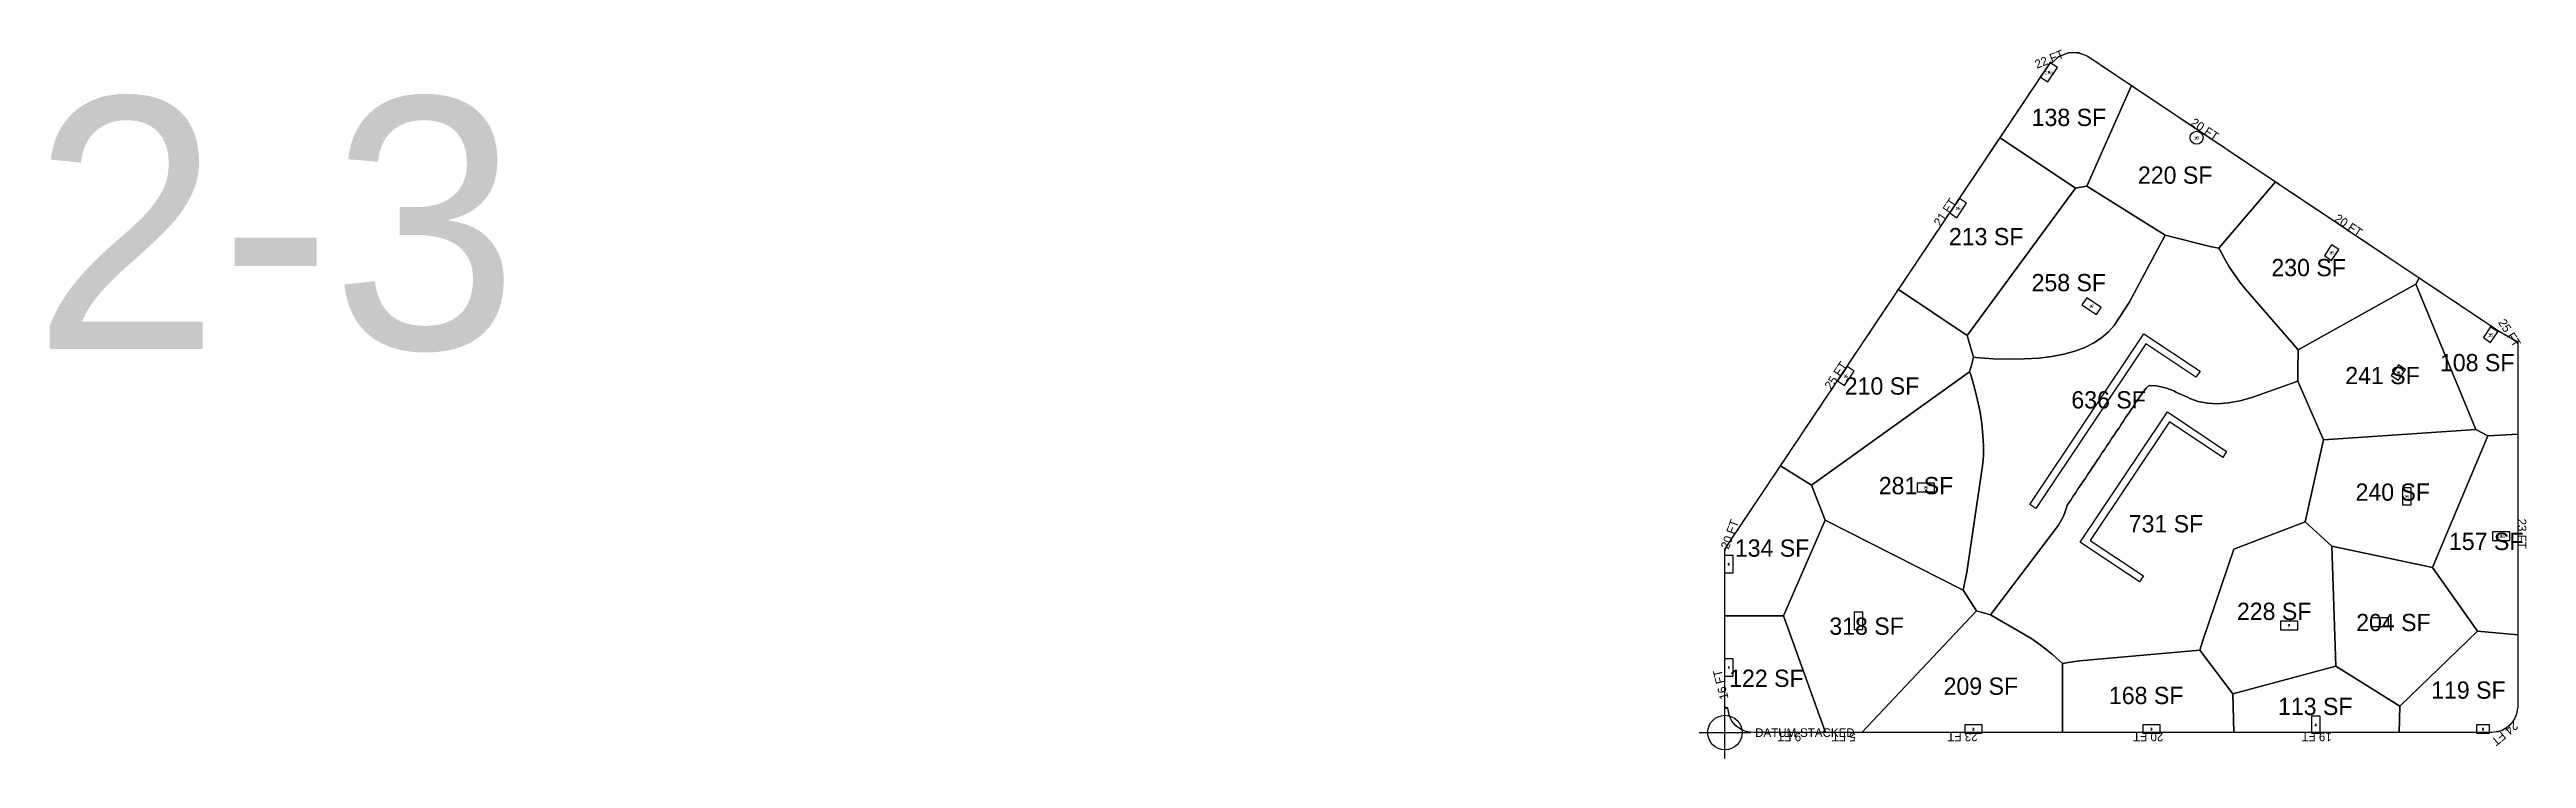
# Model space of a CAD drawing. Header units: metres. Extents: x 12833 to 16306, y 7445 to 23389.
# Drawn here: x 12846 to 16287, y 10451 to 11436 of the extents above; entities that cross this region are included whole.
import ezdxf
from ezdxf.enums import TextEntityAlignment as Align

# ---------------------------------------------------------------- set-up
doc = ezdxf.new("R2010")
doc.units = ezdxf.units.M
for name, color, linetype in [('BOUNDARY', 5, 'Continuous'), ('COLS', 92, 'Continuous'), ('FLOOR NUMBER', 1, 'Continuous'), ('FLOOR_2_AREA_LABELS', 3, 'Continuous'), ('FLOOR_2_BOUNDARY', 5, 'Continuous'), ('FLOOR_2_COLUMNS', 7, 'Continuous'), ('FLOOR_2_DATUM', 4, 'Continuous'), ('FLOOR_2_FASCADE_COLUMNS', 30, 'Continuous'), ('FLOOR_2_LARGE_TRIBUTARY', 6, 'Continuous'), ('FLOOR_2_TRIBUTARY_COL_0', 2, 'Continuous'), ('FLOOR_2_TRIBUTARY_COL_1', 2, 'Continuous'), ('FLOOR_2_TRIBUTARY_COL_10', 2, 'Continuous'), ('FLOOR_2_TRIBUTARY_COL_11', 2, 'Continuous'), ('FLOOR_2_TRIBUTARY_COL_12', 2, 'Continuous'), ('FLOOR_2_TRIBUTARY_COL_13', 2, 'Continuous'), ('FLOOR_2_TRIBUTARY_COL_14', 2, 'Continuous'), ('FLOOR_2_TRIBUTARY_COL_15', 2, 'Continuous'), ('FLOOR_2_TRIBUTARY_COL_16', 2, 'Continuous'), ('FLOOR_2_TRIBUTARY_COL_17', 2, 'Continuous'), ('FLOOR_2_TRIBUTARY_COL_18', 2, 'Continuous'), ('FLOOR_2_TRIBUTARY_COL_19', 2, 'Continuous'), ('FLOOR_2_TRIBUTARY_COL_2', 2, 'Continuous'), ('FLOOR_2_TRIBUTARY_COL_3', 2, 'Continuous'), ('FLOOR_2_TRIBUTARY_COL_4', 2, 'Continuous'), ('FLOOR_2_TRIBUTARY_COL_5', 2, 'Continuous'), ('FLOOR_2_TRIBUTARY_COL_6', 2, 'Continuous'), ('FLOOR_2_TRIBUTARY_COL_7', 2, 'Continuous'), ('FLOOR_2_TRIBUTARY_COL_8', 2, 'Continuous'), ('FLOOR_2_TRIBUTARY_COL_9', 2, 'Continuous'), ('FLOOR_2_WALL_TRIBUTARY_8', 1, 'Continuous'), ('FLOOR_2_WALL_TRIBUTARY_9', 1, 'Continuous'), ('WALL', 4, 'Continuous')]:
    doc.layers.add(name, color=color, linetype=linetype)
doc.layers.add('COLUMN NUMBER', color=6, linetype='Continuous', lineweight=9)

msp = doc.modelspace()

# ---------------------------------------------------------------- texts
at = {"layer": 'COLUMN NUMBER', "char_height": 4.5, "attachment_point": 1}
for s, insert, width in [('20a', (15618.3, 11406.7), 12.877), ('19', (15825, 11315.8), 8.787), ('16', (15493.8, 11218), 8.787), ('18', (16012.5, 11156.2), 8.787), ('17', (15679.1, 11081.8), 8.787), ('13', (16233.4, 11042.2), 8.787), ('15', (15337.7, 10984.7), 8.787), ('14', (16105.3, 10989.6), 8.787), ('10', (15448.9, 10829.8), 8.787), ('11', (16117.1, 10817.5), 8.787), ('12a', (16246.4, 10762.2), 12.877), ('\\fSegoe UI|b1|i0|c0|p34|;9', (15176.8, 10723.1), 4.393), ('\\fSegoe UI|b1|i0|c0|p34|;8', (15357, 10644.5), 4.393), ('\\fSegoe UI|b1|i0|c0|p34|;7', (15955.4, 10638.2), 4.393), ('\\fSegoe UI|b1|i0|c0|p34|;6', (16081.4, 10642.5), 4.393), ('\\fSegoe UI|b1|i0|c0|p34|;1', (15176.9, 10579.7), 4.393), ('\\fSegoe UI|b1|i0|c0|p34|;4', (15992.3, 10500.2), 4.393), ('\\fSegoe UI|b1|i0|c0|p34|;2', (15516.7, 10494.2), 4.393), ('\\fSegoe UI|b1|i0|c0|p34|;3', (15764, 10494.2), 4.393), ('\\fSegoe UI|b1|i0|c0|p34|;5', (16224.8, 10494.2), 4.393)]:
    msp.add_mtext(s, dxfattribs=dict(at, insert=insert, width=width))
at = {"layer": 'FLOOR NUMBER'}
msp.add_text('2-3', height=349.22, dxfattribs=at).set_placement((12822.4, 11020.5))
at = {"layer": 'FLOOR_2_AREA_LABELS'}
for s, p in [('138 SF', (15651.3, 11342.2)), ('220 SF', (15798.9, 11262)), ('213 SF', (15536.3, 11176.5)), ('258 SF', (15651.1, 11112.6)), ('230 SF', (15984.3, 11133.5)), ('108 SF', (16218.5, 11001.4)), ('210 SF', (15391.6, 10968.9)), ('241 SF', (16086.9, 10983.5)), ('636 SF', (15706.4, 10949.7)), ('281 SF', (15438.9, 10830.5)), ('240 SF', (16101.2, 10821.5)), ('731 SF', (15786.1, 10777.5)), ('134 SF', (15238.9, 10743.7)), ('157 SF', (16231, 10753)), ('228 SF', (15936.4, 10655.8)), ('318 SF', (15370.2, 10635.2)), ('204 SF', (16102.1, 10640.3)), ('122 SF', (15231, 10562.8)), ('209 SF', (15528.9, 10551.8)), ('168 SF', (15758.6, 10538.9)), ('113 SF', (15993.5, 10523.7)), ('119 SF', (16206.2, 10546.4))]:
    msp.add_text(s, height=24, dxfattribs=at).set_placement(p, align=Align.MIDDLE_CENTER)
at = {"layer": 'FLOOR_2_DATUM'}
msp.add_text('DATUM·STACKED', height=12, dxfattribs=at).set_placement((15215.4, 10481.3))
at = {"layer": 'FLOOR_2_FASCADE_COLUMNS'}
for s, rotation, p in [('22 FT', 22.438, (15623.9, 11423.1)), ('20 FT', -33.778, (15840.2, 11325.6)), ('21 FT', 56.2222, (15479.2, 11210.5)), ('20 FT', -33.778, (16039.7, 11192.2)), ('25 FT', -57.6308, (16263.4, 11042.8)), ('25 FT', 56.2222, (15327.5, 10983.5)), ('20 FT', 69.822, (15180.1, 10762.9)), ('23 FT', -90, (16280.7, 10763.7)), ('16 FT', 104.2905, (15167.5, 10553.9)), ('24 FT', -140.0642, (16256.9, 10485.8)), ('9 FT', 180, (15262.8, 10481.3)), ('5 FT', 180, (15338.5, 10481.3)), ('23 FT', 180, (15503.5, 10481.3)), ('20 FT', 180, (15761.5, 10481.3)), ('19 FT', 180, (15995.5, 10481.3))]:
    msp.add_text(s, height=12, rotation=rotation, dxfattribs=at).set_placement(p, align=Align.MIDDLE_CENTER)

# ---------------------------------------------------------------- linework, layer by layer
at = {"layer": 'BOUNDARY'}
msp.add_lwpolyline([(15214.2, 10487.3), (15204.3, 10488.2), (15196.2, 10491.2), (15188.6, 10496.5), (15183, 10503.1), (15179.1, 10511.6), (15177.5, 10521.8), (15177.5, 10521.8), (15173.4, 10521.8), (15173.4, 10742.4), (15626.1, 11419.2), (15627.8, 11418), (15636.5, 11426.3), (15651, 11432.3), (15664.4, 11432.3), (15677.7, 11427.1), (15705.9, 11408.2), (16248.3, 11045.4), (16274.7, 11030.1), (16274.7, 10524.6), (16274.7, 10523.3), (16272.6, 10511), (16269.9, 10505.3), (16264.2, 10497.9), (16259.4, 10493.9), (16254, 10490.7), (16248.1, 10488.6), (16238.7, 10487.3)], close=True, dxfattribs=at)
at = {"layer": 'COLS'}
for points in [[(15635.4, 11411.5), (15625.4, 11418.1), (15612, 11398.2), (15622, 11391.5)], [(15509.1, 11222.8), (15499.2, 11229.5), (15485.8, 11209.5), (15495.8, 11202.8)], [(16016.2, 11143.5), (16026.2, 11158.5), (16016.2, 11165.2), (16006.2, 11150.2)], [(15689.4, 11068.2), (15696.1, 11078.2), (15676.1, 11091.6), (15669.4, 11081.6)], [(16237.1, 11051.1), (16227.1, 11036.1), (16237, 11029.5), (16247, 11044.4)], [(15353.1, 10989.4), (15343.1, 10996.1), (15329.7, 10976.2), (15339.7, 10969.5)], [(16109, 10976.9), (16119, 10991.8), (16109.1, 10998.5), (16099, 10983.5)], [(15464.6, 10821.9), (15464.6, 10833.9), (15440.6, 10833.9), (15440.6, 10821.9)], [(16114.8, 10803.6), (16126.8, 10803.6), (16126.8, 10827.6), (16114.8, 10827.6)], [(16239.8, 10766.3), (16239.8, 10754.3), (16263.8, 10754.3), (16263.8, 10766.3)], [(15184.7, 10733.2), (15172.7, 10733.2), (15172.7, 10709.2), (15184.7, 10709.2)], [(15352.9, 10630.6), (15364.9, 10630.6), (15364.9, 10654.6), (15352.9, 10654.6)], [(15945.3, 10642.3), (15945.3, 10630.3), (15969.3, 10630.3), (15969.3, 10642.3)], [(16071.3, 10646.6), (16071.3, 10634.6), (16095.3, 10634.6), (16095.3, 10646.6)], [(15184.8, 10589.8), (15172.8, 10589.8), (15172.8, 10565.8), (15184.8, 10565.8)], [(15530.6, 10486.3), (15530.6, 10498.3), (15506.6, 10498.3), (15506.6, 10486.3)], [(15753.9, 10498.3), (15753.9, 10486.3), (15777.9, 10486.3), (15777.9, 10498.3)], [(16000.2, 10510.3), (15988.2, 10510.3), (15988.2, 10486.3), (16000.2, 10486.3)], [(16217.7, 10486.3), (16235.7, 10486.3), (16235.7, 10498.3), (16217.7, 10498.3)]]:
    msp.add_lwpolyline(points, close=True, dxfattribs=at)
msp.add_circle((15828.7, 11313.9), 9, dxfattribs=at)
at = {"layer": 'FLOOR_2_BOUNDARY'}
msp.add_lwpolyline([(15214.2, 10487.3), (15204.3, 10488.2), (15196.2, 10491.2), (15188.6, 10496.5), (15183, 10503.1), (15179.1, 10511.6), (15177.5, 10521.8), (15173.4, 10521.8), (15173.4, 10742.4), (15626.1, 11419.2), (15627.8, 11418), (15636.5, 11426.3), (15651, 11432.3), (15664.4, 11432.3), (15677.7, 11427.1), (15705.9, 11408.2), (16248.3, 11045.4), (16274.7, 11030.1), (16274.7, 10524.6), (16274.7, 10523.3), (16272.6, 10511), (16269.9, 10505.3), (16264.2, 10497.9), (16259.4, 10493.9), (16254, 10490.7), (16248.1, 10488.6), (16238.7, 10487.3), (15214.2, 10487.3)], close=True, dxfattribs=at)
at = {"layer": 'FLOOR_2_COLUMNS'}
for p in [(15623.7, 11404.8), (15828.7, 11313.9), (15497.5, 11216.2), (16016.2, 11154.3), (15682.8, 11079.9), (16237.1, 11040.3), (15341.4, 10982.8), (16109, 10987.7), (15452.6, 10827.9), (16120.8, 10815.6), (16251.8, 10760.3), (15178.7, 10721.2), (15358.9, 10642.6), (15957.3, 10636.3), (16083.3, 10640.6), (15178.8, 10577.8), (15994.2, 10498.3), (15518.6, 10492.3), (15765.9, 10492.3), (16226.7, 10492.3)]:
    msp.add_point(p, dxfattribs=at)
at = {"layer": 'FLOOR_2_DATUM'}
for p, q in [((15173.4, 10451.3), (15173.4, 10523.3)), ((15137.4, 10487.3), (15209.4, 10487.3))]:
    msp.add_line(p, q, dxfattribs=at)
msp.add_circle((15173.4, 10487.3), 24, dxfattribs=at)
at = {"layer": 'FLOOR_2_FASCADE_COLUMNS'}
for points in [[(15554.3, 11311.9), (15557.6, 11316.8), (15561, 11321.8), (15564.3, 11326.8), (15567.6, 11331.8), (15571, 11336.8), (15574.3, 11341.8), (15577.6, 11346.8), (15581, 11351.8), (15584.3, 11356.7), (15587.6, 11361.7), (15591, 11366.7), (15594.3, 11371.7), (15597.6, 11376.7), (15601, 11381.7), (15604.3, 11386.7), (15607.7, 11391.6), (15611, 11396.6), (15614.3, 11401.6), (15617.7, 11406.6), (15621, 11411.6), (15624.3, 11416.6), (15628.4, 11418.6), (15632.7, 11422.7), (15637.2, 11426.6), (15642.8, 11428.9), (15648.3, 11431.2), (15654.1, 11432.3), (15660.1, 11432.3), (15666, 11431.6), (15671.6, 11429.4), (15677.2, 11427.3), (15682.2, 11424), (15687.2, 11420.7), (15692.2, 11417.4), (15697.2, 11414), (15702.2, 11410.7), (15707.2, 11407.4), (15712.1, 11404), (15717.1, 11400.7), (15722.1, 11397.3), (15727.1, 11394), (15732.1, 11390.7), (15737.1, 11387.3)], [(15737.1, 11387.3), (15742.1, 11384), (15747.1, 11380.7), (15752, 11377.3), (15757, 11374), (15762, 11370.7), (15767, 11367.3), (15772, 11364), (15777, 11360.7), (15782, 11357.3), (15787, 11354), (15791.9, 11350.6), (15796.9, 11347.3), (15801.9, 11344), (15806.9, 11340.6), (15811.9, 11337.3), (15816.9, 11334), (15821.9, 11330.6), (15826.9, 11327.3), (15831.8, 11324), (15836.8, 11320.6), (15841.8, 11317.3), (15846.8, 11314), (15851.8, 11310.6), (15856.8, 11307.3), (15861.8, 11303.9), (15866.8, 11300.6), (15871.7, 11297.3), (15876.7, 11293.9), (15881.7, 11290.6), (15886.7, 11287.3), (15891.7, 11283.9), (15896.7, 11280.6), (15901.7, 11277.3), (15906.6, 11273.9), (15911.6, 11270.6), (15916.6, 11267.3), (15921.6, 11263.9), (15926.6, 11260.6), (15931.6, 11257.2), (15936.6, 11253.9)], [(15414.2, 11102.4), (15417.5, 11107.4), (15420.8, 11112.4), (15424.2, 11117.4), (15427.5, 11122.3), (15430.9, 11127.3), (15434.2, 11132.3), (15437.5, 11137.3), (15440.9, 11142.3), (15444.2, 11147.3), (15447.5, 11152.3), (15450.9, 11157.3), (15454.2, 11162.2), (15457.5, 11167.2), (15460.9, 11172.2), (15464.2, 11177.2), (15467.5, 11182.2), (15470.9, 11187.2), (15474.2, 11192.2), (15477.6, 11197.1), (15480.9, 11202.1), (15484.2, 11207.1), (15487.6, 11212.1), (15490.9, 11217.1), (15494.2, 11222.1), (15497.6, 11227.1), (15500.9, 11232.1), (15504.2, 11237), (15507.6, 11242), (15510.9, 11247), (15514.3, 11252), (15517.6, 11257), (15520.9, 11262), (15524.3, 11267), (15527.6, 11272), (15530.9, 11276.9), (15534.3, 11281.9), (15537.6, 11286.9), (15540.9, 11291.9), (15544.3, 11296.9), (15547.6, 11301.9), (15550.9, 11306.9), (15554.3, 11311.9)], [(15936.6, 11253.9), (15941.6, 11250.6), (15946.5, 11247.2), (15951.5, 11243.9), (15956.5, 11240.6), (15961.5, 11237.2), (15966.5, 11233.9), (15971.5, 11230.6), (15976.5, 11227.2), (15981.5, 11223.9), (15986.4, 11220.5), (15991.4, 11217.2), (15996.4, 11213.9), (16001.4, 11210.5), (16006.4, 11207.2), (16011.4, 11203.9), (16016.4, 11200.5), (16021.4, 11197.2), (16026.3, 11193.9), (16031.3, 11190.5), (16036.3, 11187.2), (16041.3, 11183.9), (16046.3, 11180.5), (16051.3, 11177.2), (16056.3, 11173.8), (16061.3, 11170.5), (16066.2, 11167.2), (16071.2, 11163.8), (16076.2, 11160.5), (16081.2, 11157.2), (16086.2, 11153.8), (16091.2, 11150.5), (16096.2, 11147.2), (16101.2, 11143.8), (16106.1, 11140.5), (16111.1, 11137.2), (16116.1, 11133.8), (16121.1, 11130.5), (16126.1, 11127.1), (16131.1, 11123.8), (16136.1, 11120.5)], [(16136.1, 11120.5), (16141, 11117.1), (16146, 11113.8), (16151, 11110.5), (16156, 11107.1), (16161, 11103.8), (16166, 11100.5), (16171, 11097.1), (16176, 11093.8), (16180.9, 11090.5), (16185.9, 11087.1), (16190.9, 11083.8), (16195.9, 11080.4), (16200.9, 11077.1), (16205.9, 11073.8), (16210.9, 11070.4), (16215.9, 11067.1), (16220.8, 11063.8), (16225.8, 11060.4), (16230.8, 11057.1), (16235.8, 11053.8), (16240.8, 11050.4), (16245.8, 11047.1), (16250.9, 11043.9), (16256.1, 11040.9), (16261.3, 11037.9), (16266.5, 11034.9), (16271.7, 11031.9), (16274.7, 11027.7), (16274.7, 11021.7), (16274.7, 11015.7), (16274.7, 11009.7), (16274.7, 11003.7), (16274.7, 10997.7), (16274.7, 10991.7), (16274.7, 10985.7), (16274.7, 10979.7), (16274.7, 10973.7), (16274.7, 10967.7), (16274.7, 10961.7), (16274.7, 10955.7), (16274.7, 10949.7), (16274.7, 10943.7), (16274.7, 10937.7), (16274.7, 10931.7), (16274.7, 10925.7), (16274.7, 10919.7), (16274.7, 10913.7), (16274.7, 10907.7), (16274.7, 10901.7)], [(15250.7, 10858), (15254.1, 10863), (15257.4, 10868), (15260.7, 10873), (15264.1, 10878), (15267.4, 10883), (15270.7, 10887.9), (15274.1, 10892.9), (15277.4, 10897.9), (15280.7, 10902.9), (15284.1, 10907.9), (15287.4, 10912.9), (15290.7, 10917.9), (15294.1, 10922.9), (15297.4, 10927.8), (15300.8, 10932.8), (15304.1, 10937.8), (15307.4, 10942.8), (15310.8, 10947.8), (15314.1, 10952.8), (15317.4, 10957.8), (15320.8, 10962.8), (15324.1, 10967.7), (15327.4, 10972.7), (15330.8, 10977.7), (15334.1, 10982.7), (15337.5, 10987.7), (15340.8, 10992.7), (15344.1, 10997.7), (15347.5, 11002.6), (15350.8, 11007.6), (15354.1, 11012.6), (15357.5, 11017.6), (15360.8, 11022.6), (15364.1, 11027.6), (15367.5, 11032.6), (15370.8, 11037.6), (15374.1, 11042.5), (15377.5, 11047.5), (15380.8, 11052.5), (15384.2, 11057.5), (15387.5, 11062.5), (15390.8, 11067.5), (15394.2, 11072.5), (15397.5, 11077.5), (15400.8, 11082.4), (15404.2, 11087.4), (15407.5, 11092.4), (15410.8, 11097.4), (15414.2, 11102.4)], [(16274.7, 10901.7), (16274.7, 10895.7), (16274.7, 10889.7), (16274.7, 10883.7), (16274.7, 10877.7), (16274.7, 10871.7), (16274.7, 10865.7), (16274.7, 10859.7), (16274.7, 10853.7), (16274.7, 10847.7), (16274.7, 10841.7), (16274.7, 10835.7), (16274.7, 10829.7), (16274.7, 10823.7), (16274.7, 10817.7), (16274.7, 10811.7), (16274.7, 10805.7), (16274.7, 10799.7), (16274.7, 10793.7), (16274.7, 10787.7), (16274.7, 10781.7), (16274.7, 10775.7), (16274.7, 10769.7), (16274.7, 10763.7), (16274.7, 10757.7), (16274.7, 10751.7), (16274.7, 10745.7), (16274.7, 10739.7), (16274.7, 10733.7), (16274.7, 10727.7), (16274.7, 10721.7), (16274.7, 10715.7), (16274.7, 10709.7), (16274.7, 10703.7), (16274.7, 10697.7), (16274.7, 10691.7), (16274.7, 10685.7), (16274.7, 10679.7), (16274.7, 10673.7), (16274.7, 10667.7), (16274.7, 10661.7), (16274.7, 10655.7), (16274.7, 10649.7), (16274.7, 10643.7), (16274.7, 10637.7), (16274.7, 10631.7), (16274.7, 10625.7)], [(15173.4, 10647.5), (15173.4, 10653.5), (15173.4, 10659.5), (15173.4, 10665.5), (15173.4, 10671.5), (15173.4, 10677.5), (15173.4, 10683.5), (15173.4, 10689.5), (15173.4, 10695.5), (15173.4, 10701.5), (15173.4, 10707.5), (15173.4, 10713.5), (15173.4, 10719.5), (15173.4, 10725.5), (15173.4, 10731.5), (15173.4, 10737.5), (15174, 10743.3), (15177.3, 10748.3), (15180.7, 10753.3), (15184, 10758.3), (15187.3, 10763.3), (15190.7, 10768.2), (15194, 10773.2), (15197.3, 10778.2), (15200.7, 10783.2), (15204, 10788.2), (15207.4, 10793.2), (15210.7, 10798.2), (15214, 10803.2), (15217.4, 10808.1), (15220.7, 10813.1), (15224, 10818.1), (15227.4, 10823.1), (15230.7, 10828.1), (15234, 10833.1), (15237.4, 10838.1), (15240.7, 10843.1), (15244, 10848), (15247.4, 10853), (15250.7, 10858)], [(15214.2, 10487.3), (15208.2, 10487.9), (15202.3, 10488.9), (15196.7, 10491), (15191.7, 10494.3), (15187.2, 10498.2), (15183.3, 10502.8), (15180.7, 10508.2), (15178.7, 10513.8), (15177.8, 10519.7), (15173.7, 10521.8), (15173.4, 10527.5), (15173.4, 10533.5), (15173.4, 10539.5), (15173.4, 10545.5), (15173.4, 10551.5), (15173.4, 10557.5), (15173.4, 10563.5), (15173.4, 10569.5), (15173.4, 10575.5), (15173.4, 10581.5), (15173.4, 10587.5), (15173.4, 10593.5), (15173.4, 10599.5), (15173.4, 10605.5), (15173.4, 10611.5), (15173.4, 10617.5), (15173.4, 10623.5), (15173.4, 10629.5), (15173.4, 10635.5), (15173.4, 10641.5), (15173.4, 10647.5)], [(16274.7, 10625.7), (16274.7, 10619.7), (16274.7, 10613.7), (16274.7, 10607.7), (16274.7, 10601.7), (16274.7, 10595.7), (16274.7, 10589.7), (16274.7, 10583.7), (16274.7, 10577.7), (16274.7, 10571.7), (16274.7, 10565.7), (16274.7, 10559.7), (16274.7, 10553.7), (16274.7, 10547.7), (16274.7, 10541.7), (16274.7, 10535.7), (16274.7, 10529.7), (16274.7, 10523.7), (16273.8, 10517.8), (16272.7, 10511.9), (16270.4, 10506.4), (16266.9, 10501.5), (16263.1, 10496.9), (16258.3, 10493.3), (16253.1, 10490.4), (16247.4, 10488.5), (16241.5, 10487.7), (16235.5, 10487.3), (16229.5, 10487.3), (16223.5, 10487.3), (16217.5, 10487.3), (16211.5, 10487.3), (16205.5, 10487.3), (16199.5, 10487.3), (16193.5, 10487.3), (16187.5, 10487.3), (16181.5, 10487.3), (16175.5, 10487.3), (16169.5, 10487.3), (16163.5, 10487.3), (16157.5, 10487.3), (16151.5, 10487.3), (16145.5, 10487.3), (16139.5, 10487.3), (16133.5, 10487.3), (16127.5, 10487.3), (16121.5, 10487.3), (16115.5, 10487.3), (16109.5, 10487.3)], [(15311.5, 10487.3), (15305.5, 10487.3), (15299.5, 10487.3), (15293.5, 10487.3), (15287.5, 10487.3), (15281.5, 10487.3), (15275.5, 10487.3), (15269.5, 10487.3), (15263.5, 10487.3), (15257.5, 10487.3), (15251.5, 10487.3), (15245.5, 10487.3), (15239.5, 10487.3), (15233.5, 10487.3), (15227.5, 10487.3), (15221.5, 10487.3), (15215.5, 10487.3), (15214.2, 10487.3)], [(15365.5, 10487.3), (15359.5, 10487.3), (15353.5, 10487.3), (15347.5, 10487.3), (15341.5, 10487.3), (15335.5, 10487.3), (15329.5, 10487.3), (15323.5, 10487.3), (15317.5, 10487.3), (15311.5, 10487.3)], [(15641.5, 10487.3), (15635.5, 10487.3), (15629.5, 10487.3), (15623.5, 10487.3), (15617.5, 10487.3), (15611.5, 10487.3), (15605.5, 10487.3), (15599.5, 10487.3), (15593.5, 10487.3), (15587.5, 10487.3), (15581.5, 10487.3), (15575.5, 10487.3), (15569.5, 10487.3), (15563.5, 10487.3), (15557.5, 10487.3), (15551.5, 10487.3), (15545.5, 10487.3), (15539.5, 10487.3), (15533.5, 10487.3), (15527.5, 10487.3), (15521.5, 10487.3), (15515.5, 10487.3), (15509.5, 10487.3), (15503.5, 10487.3), (15497.5, 10487.3), (15491.5, 10487.3), (15485.5, 10487.3), (15479.5, 10487.3), (15473.5, 10487.3), (15467.5, 10487.3), (15461.5, 10487.3), (15455.5, 10487.3), (15449.5, 10487.3), (15443.5, 10487.3), (15437.5, 10487.3), (15431.5, 10487.3), (15425.5, 10487.3), (15419.5, 10487.3), (15413.5, 10487.3), (15407.5, 10487.3), (15401.5, 10487.3), (15395.5, 10487.3), (15389.5, 10487.3), (15383.5, 10487.3), (15377.5, 10487.3), (15371.5, 10487.3), (15365.5, 10487.3)], [(15881.5, 10487.3), (15875.5, 10487.3), (15869.5, 10487.3), (15863.5, 10487.3), (15857.5, 10487.3), (15851.5, 10487.3), (15845.5, 10487.3), (15839.5, 10487.3), (15833.5, 10487.3), (15827.5, 10487.3), (15821.5, 10487.3), (15815.5, 10487.3), (15809.5, 10487.3), (15803.5, 10487.3), (15797.5, 10487.3), (15791.5, 10487.3), (15785.5, 10487.3), (15779.5, 10487.3), (15773.5, 10487.3), (15767.5, 10487.3), (15761.5, 10487.3), (15755.5, 10487.3), (15749.5, 10487.3), (15743.5, 10487.3), (15737.5, 10487.3), (15731.5, 10487.3), (15725.5, 10487.3), (15719.5, 10487.3), (15713.5, 10487.3), (15707.5, 10487.3), (15701.5, 10487.3), (15695.5, 10487.3), (15689.5, 10487.3), (15683.5, 10487.3), (15677.5, 10487.3), (15671.5, 10487.3), (15665.5, 10487.3), (15659.5, 10487.3), (15653.5, 10487.3), (15647.5, 10487.3), (15641.5, 10487.3)], [(16109.5, 10487.3), (16103.5, 10487.3), (16097.5, 10487.3), (16091.5, 10487.3), (16085.5, 10487.3), (16079.5, 10487.3), (16073.5, 10487.3), (16067.5, 10487.3), (16061.5, 10487.3), (16055.5, 10487.3), (16049.5, 10487.3), (16043.5, 10487.3), (16037.5, 10487.3), (16031.5, 10487.3), (16025.5, 10487.3), (16019.5, 10487.3), (16013.5, 10487.3), (16007.5, 10487.3), (16001.5, 10487.3), (15995.5, 10487.3), (15989.5, 10487.3), (15983.5, 10487.3), (15977.5, 10487.3), (15971.5, 10487.3), (15965.5, 10487.3), (15959.5, 10487.3), (15953.5, 10487.3), (15947.5, 10487.3), (15941.5, 10487.3), (15935.5, 10487.3), (15929.5, 10487.3), (15923.5, 10487.3), (15917.5, 10487.3), (15911.5, 10487.3), (15905.5, 10487.3), (15899.5, 10487.3), (15893.5, 10487.3), (15887.5, 10487.3), (15881.5, 10487.3)]]:
    msp.add_lwpolyline(points, dxfattribs=at)
at = {"layer": 'FLOOR_2_LARGE_TRIBUTARY'}
for points in [[(15676.1, 11246.5), (15660.5, 11243.7), (15555.6, 11313.8), (15626.1, 11419.2), (15627.8, 11418), (15636.5, 11426.3), (15651, 11432.3), (15664.4, 11432.3), (15677.7, 11427.1), (15705.9, 11408.2), (15738.3, 11386.6), (15676.1, 11246.5)], [(15859.6, 11160.3), (15849.3, 11162.4), (15785, 11178.7), (15676.1, 11246.5), (15738.3, 11386.6), (15938.3, 11252.8), (15859.6, 11160.3)], [(15660.5, 11243.7), (15509.9, 11039), (15414.5, 11102.8), (15555.6, 11313.8), (15660.5, 11243.7)], [(15859.6, 11160.3), (15938.3, 11252.8), (16137.9, 11119.2), (16133.4, 11110.5), (15969.6, 11019.2), (15896.5, 11103.5), (15888.7, 11113.4), (15881.2, 11123.8), (15874, 11134.7), (15867.2, 11146.1), (15860.8, 11158), (15859.6, 11160.3)], [(15518.5, 11008.9), (15509.9, 11039), (15660.5, 11243.7), (15676.1, 11246.5), (15785, 11178.7), (15734.9, 11085.1), (15714.2, 11053.1), (15706.2, 11044.1), (15696.7, 11035.9), (15685.8, 11028.8), (15673.5, 11022.6), (15659.6, 11017.5), (15644.3, 11013.2), (15627.6, 11010), (15609.3, 11007.8), (15589.7, 11006.5), (15568.5, 11006.2), (15545.9, 11006.9), (15521.8, 11008.6), (15518.5, 11008.9)], [(15542.3, 10651.1), (15522.7, 10656.6), (15504.5, 10685.3), (15509.3, 10710.4), (15531.4, 10857.8), (15532.5, 10871.5), (15532.7, 10885.8), (15531.9, 10900.7), (15530.3, 10916.3), (15527.8, 10932.4), (15524.3, 10949.1), (15520, 10966.5), (15514.8, 10984.4), (15513.3, 10988.8), (15515.9, 10998.1), (15518.5, 11008.9), (15521.8, 11008.6), (15545.9, 11006.9), (15568.5, 11006.2), (15589.7, 11006.5), (15609.3, 11007.8), (15627.6, 11010), (15644.3, 11013.2), (15659.6, 11017.5), (15673.5, 11022.6), (15685.8, 11028.8), (15696.7, 11035.9), (15706.2, 11044.1), (15714.2, 11053.1), (15734.9, 11085.1), (15785, 11178.7), (15849.3, 11162.4), (15859.6, 11160.3), (15860.8, 11158), (15867.2, 11146.1), (15874, 11134.7), (15881.2, 11123.8), (15888.7, 11113.4), (15896.5, 11103.5), (15969.6, 11019.2), (15969.2, 10991), (15969.4, 10975.5), (15907, 10953.4), (15889.3, 10948.5), (15872.8, 10945.4), (15857.6, 10944.2), (15843.6, 10944.9), (15830.8, 10947.4), (15819.3, 10951.7), (15816.1, 10953.6), (15800.9, 10959.9), (15797.1, 10962.2), (15785.6, 10966.6), (15772.8, 10969.1), (15762.6, 10969.6), (15758.6, 10965.7), (15751, 10956.3), (15747.2, 10949.9), (15744.4, 10946.3), (15740.5, 10939.9), (15737.7, 10936.4), (15733.8, 10929.9), (15731, 10926.4), (15727.2, 10919.9), (15724.3, 10916.4), (15720.5, 10910), (15717.7, 10906.4), (15713.8, 10900), (15711, 10896.5), (15707.2, 10890), (15704.3, 10886.5), (15700.5, 10880), (15697.7, 10876.5), (15693.8, 10870.1), (15691, 10866.5), (15687.1, 10860.1), (15684.3, 10856.6), (15680.5, 10850.1), (15677.6, 10846.6), (15673.8, 10840.1), (15671, 10836.6), (15667.1, 10830.2), (15664.3, 10826.6), (15660.5, 10820.2), (15657.6, 10816.7), (15653.8, 10810.2), (15651, 10806.7), (15648.9, 10803.2), (15648.1, 10799.6), (15643.8, 10788), (15636.9, 10775.6), (15542.3, 10651.1)], [(16233.4, 10899.7), (16216.4, 10908.5), (16133.4, 11110.5), (16137.9, 11119.2), (16248.3, 11045.4), (16274.7, 11030.1), (16274.7, 10901.9), (16233.4, 10899.7)], [(15509.9, 11039), (15518.5, 11008.9), (15515.9, 10998.1), (15513.3, 10988.8), (15293.6, 10831.1), (15250.6, 10857.8), (15414.5, 11102.8), (15509.9, 11039)], [(15969.6, 11019.2), (16133.4, 11110.5), (16216.4, 10908.5), (16005.1, 10894.1), (15969.4, 10975.5), (15969.2, 10991), (15969.6, 11019.2)], [(15293.6, 10831.1), (15513.3, 10988.8), (15514.8, 10984.4), (15520, 10966.5), (15524.3, 10949.1), (15527.8, 10932.4), (15530.3, 10916.3), (15531.9, 10900.7), (15532.7, 10885.8), (15532.5, 10871.5), (15531.4, 10857.8), (15509.3, 10710.4), (15504.5, 10685.3), (15312.6, 10782.3), (15293.6, 10831.1)], [(15628.7, 10595.7), (15619.4, 10603.4), (15609.7, 10610.6), (15599.9, 10617.4), (15589.7, 10623.8), (15542.3, 10651.1), (15636.9, 10775.6), (15643.8, 10788), (15648.1, 10799.6), (15648.9, 10803.2), (15651, 10806.7), (15653.8, 10810.2), (15657.6, 10816.7), (15660.5, 10820.2), (15664.3, 10826.6), (15667.1, 10830.2), (15671, 10836.6), (15673.8, 10840.1), (15677.6, 10846.6), (15680.5, 10850.1), (15684.3, 10856.6), (15687.1, 10860.1), (15691, 10866.5), (15693.8, 10870.1), (15697.7, 10876.5), (15700.5, 10880), (15704.3, 10886.5), (15707.2, 10890), (15711, 10896.5), (15713.8, 10900), (15717.7, 10906.4), (15720.5, 10910), (15724.3, 10916.4), (15727.2, 10919.9), (15731, 10926.4), (15733.8, 10929.9), (15737.7, 10936.4), (15740.5, 10939.9), (15744.4, 10946.3), (15747.2, 10949.9), (15751, 10956.3), (15758.6, 10965.7), (15762.6, 10969.6), (15772.8, 10969.1), (15785.6, 10966.6), (15797.1, 10962.2), (15800.9, 10959.9), (15816.1, 10953.6), (15819.3, 10951.7), (15830.8, 10947.4), (15843.6, 10944.9), (15857.6, 10944.2), (15872.8, 10945.4), (15889.3, 10948.5), (15907, 10953.4), (15969.4, 10975.5), (16005.1, 10894.1), (16004.7, 10892.4), (15979.5, 10780.3), (15880.3, 10742.3), (15837.2, 10615.2), (15833.3, 10601.9), (15666.2, 10587), (15650.3, 10584.9), (15642.2, 10583.5), (15637.8, 10587.7), (15628.7, 10595.7)], [(16005.1, 10894.1), (16216.4, 10908.5), (16233.4, 10899.7), (16156.2, 10716.5), (16016.6, 10746.4), (15979.5, 10780.3), (16004.7, 10892.4), (16005.1, 10894.1)], [(16218.9, 10628.2), (16156.2, 10716.5), (16233.4, 10899.7), (16274.7, 10901.9), (16274.7, 10623), (16218.9, 10628.2)], [(15293.6, 10831.1), (15312.6, 10782.3), (15254.7, 10649.5), (15173.4, 10649.5), (15173.4, 10742.4), (15250.6, 10857.8), (15293.6, 10831.1)], [(15312.6, 10782.3), (15504.5, 10685.3), (15522.7, 10656.6), (15363.4, 10487.3), (15313, 10487.3), (15254.7, 10649.5), (15312.6, 10782.3)], [(15837.2, 10615.2), (15880.3, 10742.3), (15979.5, 10780.3), (16016.6, 10746.4), (16022.3, 10579.7), (15878.8, 10541.4), (15833.3, 10601.9), (15837.2, 10615.2)], [(16016.6, 10746.4), (16156.2, 10716.5), (16218.9, 10628.2), (16111.2, 10524), (16022.3, 10579.7), (16016.6, 10746.4)], [(15254.7, 10649.5), (15313, 10487.3), (15214.2, 10487.3), (15204.3, 10488.2), (15196.2, 10491.2), (15188.6, 10496.5), (15183, 10503.1), (15179.1, 10511.6), (15177.5, 10521.8), (15173.4, 10521.8), (15173.4, 10649.5), (15254.7, 10649.5)], [(15522.7, 10656.6), (15542.3, 10651.1), (15589.7, 10623.8), (15599.9, 10617.4), (15609.7, 10610.6), (15619.4, 10603.4), (15628.7, 10595.7), (15637.8, 10587.7), (15642.2, 10583.5), (15642.2, 10487.3), (15363.4, 10487.3), (15522.7, 10656.6)], [(15642.2, 10583.5), (15650.3, 10584.9), (15666.2, 10587), (15833.3, 10601.9), (15878.8, 10541.4), (15880.2, 10487.3), (15642.2, 10487.3), (15642.2, 10583.5)], [(16111.2, 10524), (16218.9, 10628.2), (16274.7, 10623), (16274.7, 10524.6), (16274.7, 10523.3), (16272.6, 10511), (16269.9, 10505.3), (16264.2, 10497.9), (16259.4, 10493.9), (16254, 10490.7), (16248.1, 10488.6), (16238.7, 10487.3), (16110.2, 10487.3), (16111.2, 10524)], [(15878.8, 10541.4), (16022.3, 10579.7), (16111.2, 10524), (16110.2, 10487.3), (15880.2, 10487.3), (15878.8, 10541.4)]]:
    msp.add_lwpolyline(points, close=True, dxfattribs=at)
at = {"layer": 'FLOOR_2_TRIBUTARY_COL_0'}
msp.add_lwpolyline([(15878.8, 10541.4), (16022.3, 10579.7), (16111.2, 10524), (16110.2, 10487.3), (15880.2, 10487.3), (15878.8, 10541.4)], close=True, dxfattribs=at)
at = {"layer": 'FLOOR_2_TRIBUTARY_COL_1'}
msp.add_lwpolyline([(15522.7, 10656.6), (15542.3, 10651.1), (15589.7, 10623.8), (15599.9, 10617.4), (15609.7, 10610.6), (15619.4, 10603.4), (15628.7, 10595.7), (15637.8, 10587.7), (15642.2, 10583.5), (15642.2, 10487.3), (15363.4, 10487.3), (15522.7, 10656.6)], close=True, dxfattribs=at)
at = {"layer": 'FLOOR_2_TRIBUTARY_COL_10'}
msp.add_lwpolyline([(16218.9, 10628.2), (16156.2, 10716.5), (16233.4, 10899.7), (16274.7, 10901.9), (16274.7, 10623), (16218.9, 10628.2)], close=True, dxfattribs=at)
at = {"layer": 'FLOOR_2_TRIBUTARY_COL_11'}
msp.add_lwpolyline([(15642.2, 10583.5), (15650.3, 10584.9), (15666.2, 10587), (15833.3, 10601.9), (15878.8, 10541.4), (15880.2, 10487.3), (15642.2, 10487.3), (15642.2, 10583.5)], close=True, dxfattribs=at)
at = {"layer": 'FLOOR_2_TRIBUTARY_COL_12'}
msp.add_lwpolyline([(15837.2, 10615.2), (15880.3, 10742.3), (15979.5, 10780.3), (16016.6, 10746.4), (16022.3, 10579.7), (15878.8, 10541.4), (15833.3, 10601.9), (15837.2, 10615.2)], close=True, dxfattribs=at)
at = {"layer": 'FLOOR_2_TRIBUTARY_COL_13'}
msp.add_lwpolyline([(15312.6, 10782.3), (15504.5, 10685.3), (15522.7, 10656.6), (15363.4, 10487.3), (15313, 10487.3), (15254.7, 10649.5), (15312.6, 10782.3)], close=True, dxfattribs=at)
at = {"layer": 'FLOOR_2_TRIBUTARY_COL_14'}
msp.add_lwpolyline([(15293.6, 10831.1), (15513.3, 10988.8), (15514.8, 10984.4), (15520, 10966.5), (15524.3, 10949.1), (15527.8, 10932.4), (15530.3, 10916.3), (15531.9, 10900.7), (15532.7, 10885.8), (15532.5, 10871.5), (15531.4, 10857.8), (15509.3, 10710.4), (15504.5, 10685.3), (15312.6, 10782.3), (15293.6, 10831.1)], close=True, dxfattribs=at)
at = {"layer": 'FLOOR_2_TRIBUTARY_COL_15'}
msp.add_lwpolyline([(16005.1, 10894.1), (16216.4, 10908.5), (16233.4, 10899.7), (16156.2, 10716.5), (16016.6, 10746.4), (15979.5, 10780.3), (16004.7, 10892.4), (16005.1, 10894.1)], close=True, dxfattribs=at)
at = {"layer": 'FLOOR_2_TRIBUTARY_COL_16'}
msp.add_lwpolyline([(15969.6, 11019.2), (16133.4, 11110.5), (16216.4, 10908.5), (16005.1, 10894.1), (15969.4, 10975.5), (15969.2, 10991), (15969.6, 11019.2)], close=True, dxfattribs=at)
at = {"layer": 'FLOOR_2_TRIBUTARY_COL_17'}
msp.add_lwpolyline([(15518.5, 11008.9), (15509.9, 11039), (15660.5, 11243.7), (15676.1, 11246.5), (15785, 11178.7), (15734.9, 11085.1), (15714.2, 11053.1), (15706.2, 11044.1), (15696.7, 11035.9), (15685.8, 11028.8), (15673.5, 11022.6), (15659.6, 11017.5), (15644.3, 11013.2), (15627.6, 11010), (15609.3, 11007.8), (15589.7, 11006.5), (15568.5, 11006.2), (15545.9, 11006.9), (15521.8, 11008.6), (15518.5, 11008.9)], close=True, dxfattribs=at)
at = {"layer": 'FLOOR_2_TRIBUTARY_COL_18'}
msp.add_lwpolyline([(15859.6, 11160.3), (15938.3, 11252.8), (16137.9, 11119.2), (16133.4, 11110.5), (15969.6, 11019.2), (15896.5, 11103.5), (15888.7, 11113.4), (15881.2, 11123.8), (15874, 11134.7), (15867.2, 11146.1), (15860.8, 11158), (15859.6, 11160.3)], close=True, dxfattribs=at)
at = {"layer": 'FLOOR_2_TRIBUTARY_COL_19'}
msp.add_lwpolyline([(15859.6, 11160.3), (15849.3, 11162.4), (15785, 11178.7), (15676.1, 11246.5), (15738.3, 11386.6), (15938.3, 11252.8), (15859.6, 11160.3)], close=True, dxfattribs=at)
at = {"layer": 'FLOOR_2_TRIBUTARY_COL_2'}
msp.add_lwpolyline([(15254.7, 10649.5), (15313, 10487.3), (15214.2, 10487.3), (15204.3, 10488.2), (15196.2, 10491.2), (15188.6, 10496.5), (15183, 10503.1), (15179.1, 10511.6), (15177.5, 10521.8), (15173.4, 10521.8), (15173.4, 10649.5), (15254.7, 10649.5)], close=True, dxfattribs=at)
at = {"layer": 'FLOOR_2_TRIBUTARY_COL_3'}
msp.add_lwpolyline([(16111.2, 10524), (16218.9, 10628.2), (16274.7, 10623), (16274.7, 10524.6), (16274.7, 10523.3), (16272.6, 10511), (16269.9, 10505.3), (16264.2, 10497.9), (16259.4, 10493.9), (16254, 10490.7), (16248.1, 10488.6), (16238.7, 10487.3), (16110.2, 10487.3), (16111.2, 10524)], close=True, dxfattribs=at)
at = {"layer": 'FLOOR_2_TRIBUTARY_COL_4'}
msp.add_lwpolyline([(15293.6, 10831.1), (15312.6, 10782.3), (15254.7, 10649.5), (15173.4, 10649.5), (15173.4, 10742.4), (15250.6, 10857.8), (15293.6, 10831.1)], close=True, dxfattribs=at)
at = {"layer": 'FLOOR_2_TRIBUTARY_COL_5'}
msp.add_lwpolyline([(15509.9, 11039), (15518.5, 11008.9), (15515.9, 10998.1), (15513.3, 10988.8), (15293.6, 10831.1), (15250.6, 10857.8), (15414.5, 11102.8), (15509.9, 11039)], close=True, dxfattribs=at)
at = {"layer": 'FLOOR_2_TRIBUTARY_COL_6'}
msp.add_lwpolyline([(15660.5, 11243.7), (15509.9, 11039), (15414.5, 11102.8), (15555.6, 11313.8), (15660.5, 11243.7)], close=True, dxfattribs=at)
at = {"layer": 'FLOOR_2_TRIBUTARY_COL_7'}
msp.add_lwpolyline([(15676.1, 11246.5), (15660.5, 11243.7), (15555.6, 11313.8), (15626.1, 11419.2), (15627.8, 11418), (15636.5, 11426.3), (15651, 11432.3), (15664.4, 11432.3), (15677.7, 11427.1), (15705.9, 11408.2), (15738.3, 11386.6), (15676.1, 11246.5)], close=True, dxfattribs=at)
at = {"layer": 'FLOOR_2_TRIBUTARY_COL_8'}
msp.add_lwpolyline([(16233.4, 10899.7), (16216.4, 10908.5), (16133.4, 11110.5), (16137.9, 11119.2), (16248.3, 11045.4), (16274.7, 11030.1), (16274.7, 10901.9), (16233.4, 10899.7)], close=True, dxfattribs=at)
at = {"layer": 'FLOOR_2_TRIBUTARY_COL_9'}
msp.add_lwpolyline([(16016.6, 10746.4), (16156.2, 10716.5), (16218.9, 10628.2), (16111.2, 10524), (16022.3, 10579.7), (16016.6, 10746.4)], close=True, dxfattribs=at)
at = {"layer": 'FLOOR_2_WALL_TRIBUTARY_8'}
msp.add_lwpolyline([(15628.7, 10595.7), (15619.4, 10603.4), (15609.7, 10610.6), (15599.9, 10617.4), (15589.7, 10623.8), (15542.3, 10651.1), (15636.9, 10775.6), (15643.8, 10788), (15648.1, 10799.6), (15648.9, 10803.2), (15651, 10806.7), (15653.8, 10810.2), (15657.6, 10816.7), (15660.5, 10820.2), (15664.3, 10826.6), (15667.1, 10830.2), (15671, 10836.6), (15673.8, 10840.1), (15677.6, 10846.6), (15680.5, 10850.1), (15684.3, 10856.6), (15687.1, 10860.1), (15691, 10866.5), (15693.8, 10870.1), (15697.7, 10876.5), (15700.5, 10880), (15704.3, 10886.5), (15707.2, 10890), (15711, 10896.5), (15713.8, 10900), (15717.7, 10906.4), (15720.5, 10910), (15724.3, 10916.4), (15727.2, 10919.9), (15731, 10926.4), (15733.8, 10929.9), (15737.7, 10936.4), (15740.5, 10939.9), (15744.4, 10946.3), (15747.2, 10949.9), (15751, 10956.3), (15758.6, 10965.7), (15762.6, 10969.6), (15772.8, 10969.1), (15785.6, 10966.6), (15797.1, 10962.2), (15800.9, 10959.9), (15816.1, 10953.6), (15819.3, 10951.7), (15830.8, 10947.4), (15843.6, 10944.9), (15857.6, 10944.2), (15872.8, 10945.4), (15889.3, 10948.5), (15907, 10953.4), (15969.4, 10975.5), (16005.1, 10894.1), (16004.7, 10892.4), (15979.5, 10780.3), (15880.3, 10742.3), (15837.2, 10615.2), (15833.3, 10601.9), (15666.2, 10587), (15650.3, 10584.9), (15642.2, 10583.5), (15637.8, 10587.7), (15628.7, 10595.7)], close=True, dxfattribs=at)
at = {"layer": 'FLOOR_2_WALL_TRIBUTARY_9'}
msp.add_lwpolyline([(15542.3, 10651.1), (15522.7, 10656.6), (15504.5, 10685.3), (15509.3, 10710.4), (15531.4, 10857.8), (15532.5, 10871.5), (15532.7, 10885.8), (15531.9, 10900.7), (15530.3, 10916.3), (15527.8, 10932.4), (15524.3, 10949.1), (15520, 10966.5), (15514.8, 10984.4), (15513.3, 10988.8), (15515.9, 10998.1), (15518.5, 11008.9), (15521.8, 11008.6), (15545.9, 11006.9), (15568.5, 11006.2), (15589.7, 11006.5), (15609.3, 11007.8), (15627.6, 11010), (15644.3, 11013.2), (15659.6, 11017.5), (15673.5, 11022.6), (15685.8, 11028.8), (15696.7, 11035.9), (15706.2, 11044.1), (15714.2, 11053.1), (15734.9, 11085.1), (15785, 11178.7), (15849.3, 11162.4), (15859.6, 11160.3), (15860.8, 11158), (15867.2, 11146.1), (15874, 11134.7), (15881.2, 11123.8), (15888.7, 11113.4), (15896.5, 11103.5), (15969.6, 11019.2), (15969.2, 10991), (15969.4, 10975.5), (15907, 10953.4), (15889.3, 10948.5), (15872.8, 10945.4), (15857.6, 10944.2), (15843.6, 10944.9), (15830.8, 10947.4), (15819.3, 10951.7), (15816.1, 10953.6), (15800.9, 10959.9), (15797.1, 10962.2), (15785.6, 10966.6), (15772.8, 10969.1), (15762.6, 10969.6), (15758.6, 10965.7), (15751, 10956.3), (15747.2, 10949.9), (15744.4, 10946.3), (15740.5, 10939.9), (15737.7, 10936.4), (15733.8, 10929.9), (15731, 10926.4), (15727.2, 10919.9), (15724.3, 10916.4), (15720.5, 10910), (15717.7, 10906.4), (15713.8, 10900), (15711, 10896.5), (15707.2, 10890), (15704.3, 10886.5), (15700.5, 10880), (15697.7, 10876.5), (15693.8, 10870.1), (15691, 10866.5), (15687.1, 10860.1), (15684.3, 10856.6), (15680.5, 10850.1), (15677.6, 10846.6), (15673.8, 10840.1), (15671, 10836.6), (15667.1, 10830.2), (15664.3, 10826.6), (15660.5, 10820.2), (15657.6, 10816.7), (15653.8, 10810.2), (15651, 10806.7), (15648.9, 10803.2), (15648.1, 10799.6), (15643.8, 10788), (15636.9, 10775.6), (15542.3, 10651.1)], close=True, dxfattribs=at)
at = {"layer": 'WALL'}
for points in [[(15605.2, 10798.8), (15596.9, 10804.4), (15755.5, 11041.5), (15833.4, 10989.4), (15827.8, 10981.1), (15758.2, 11027.6)], [(15754.8, 10705.1), (15749.2, 10696.8), (15667.1, 10751.7), (15782.8, 10924.6), (15788.3, 10932.9), (15870.4, 10878), (15864.9, 10869.6), (15791.1, 10919), (15681, 10754.4)]]:
    msp.add_lwpolyline(points, close=True, dxfattribs=at)

msp.set_redraw_order([(e.dxf.handle, doc.entitydb.next_handle()) for e in msp.query("TEXT MTEXT ATTDEF DIMENSION ARC_DIMENSION")])  # texts and dimensions are drawn at this point

doc.saveas('drawing.dxf')
